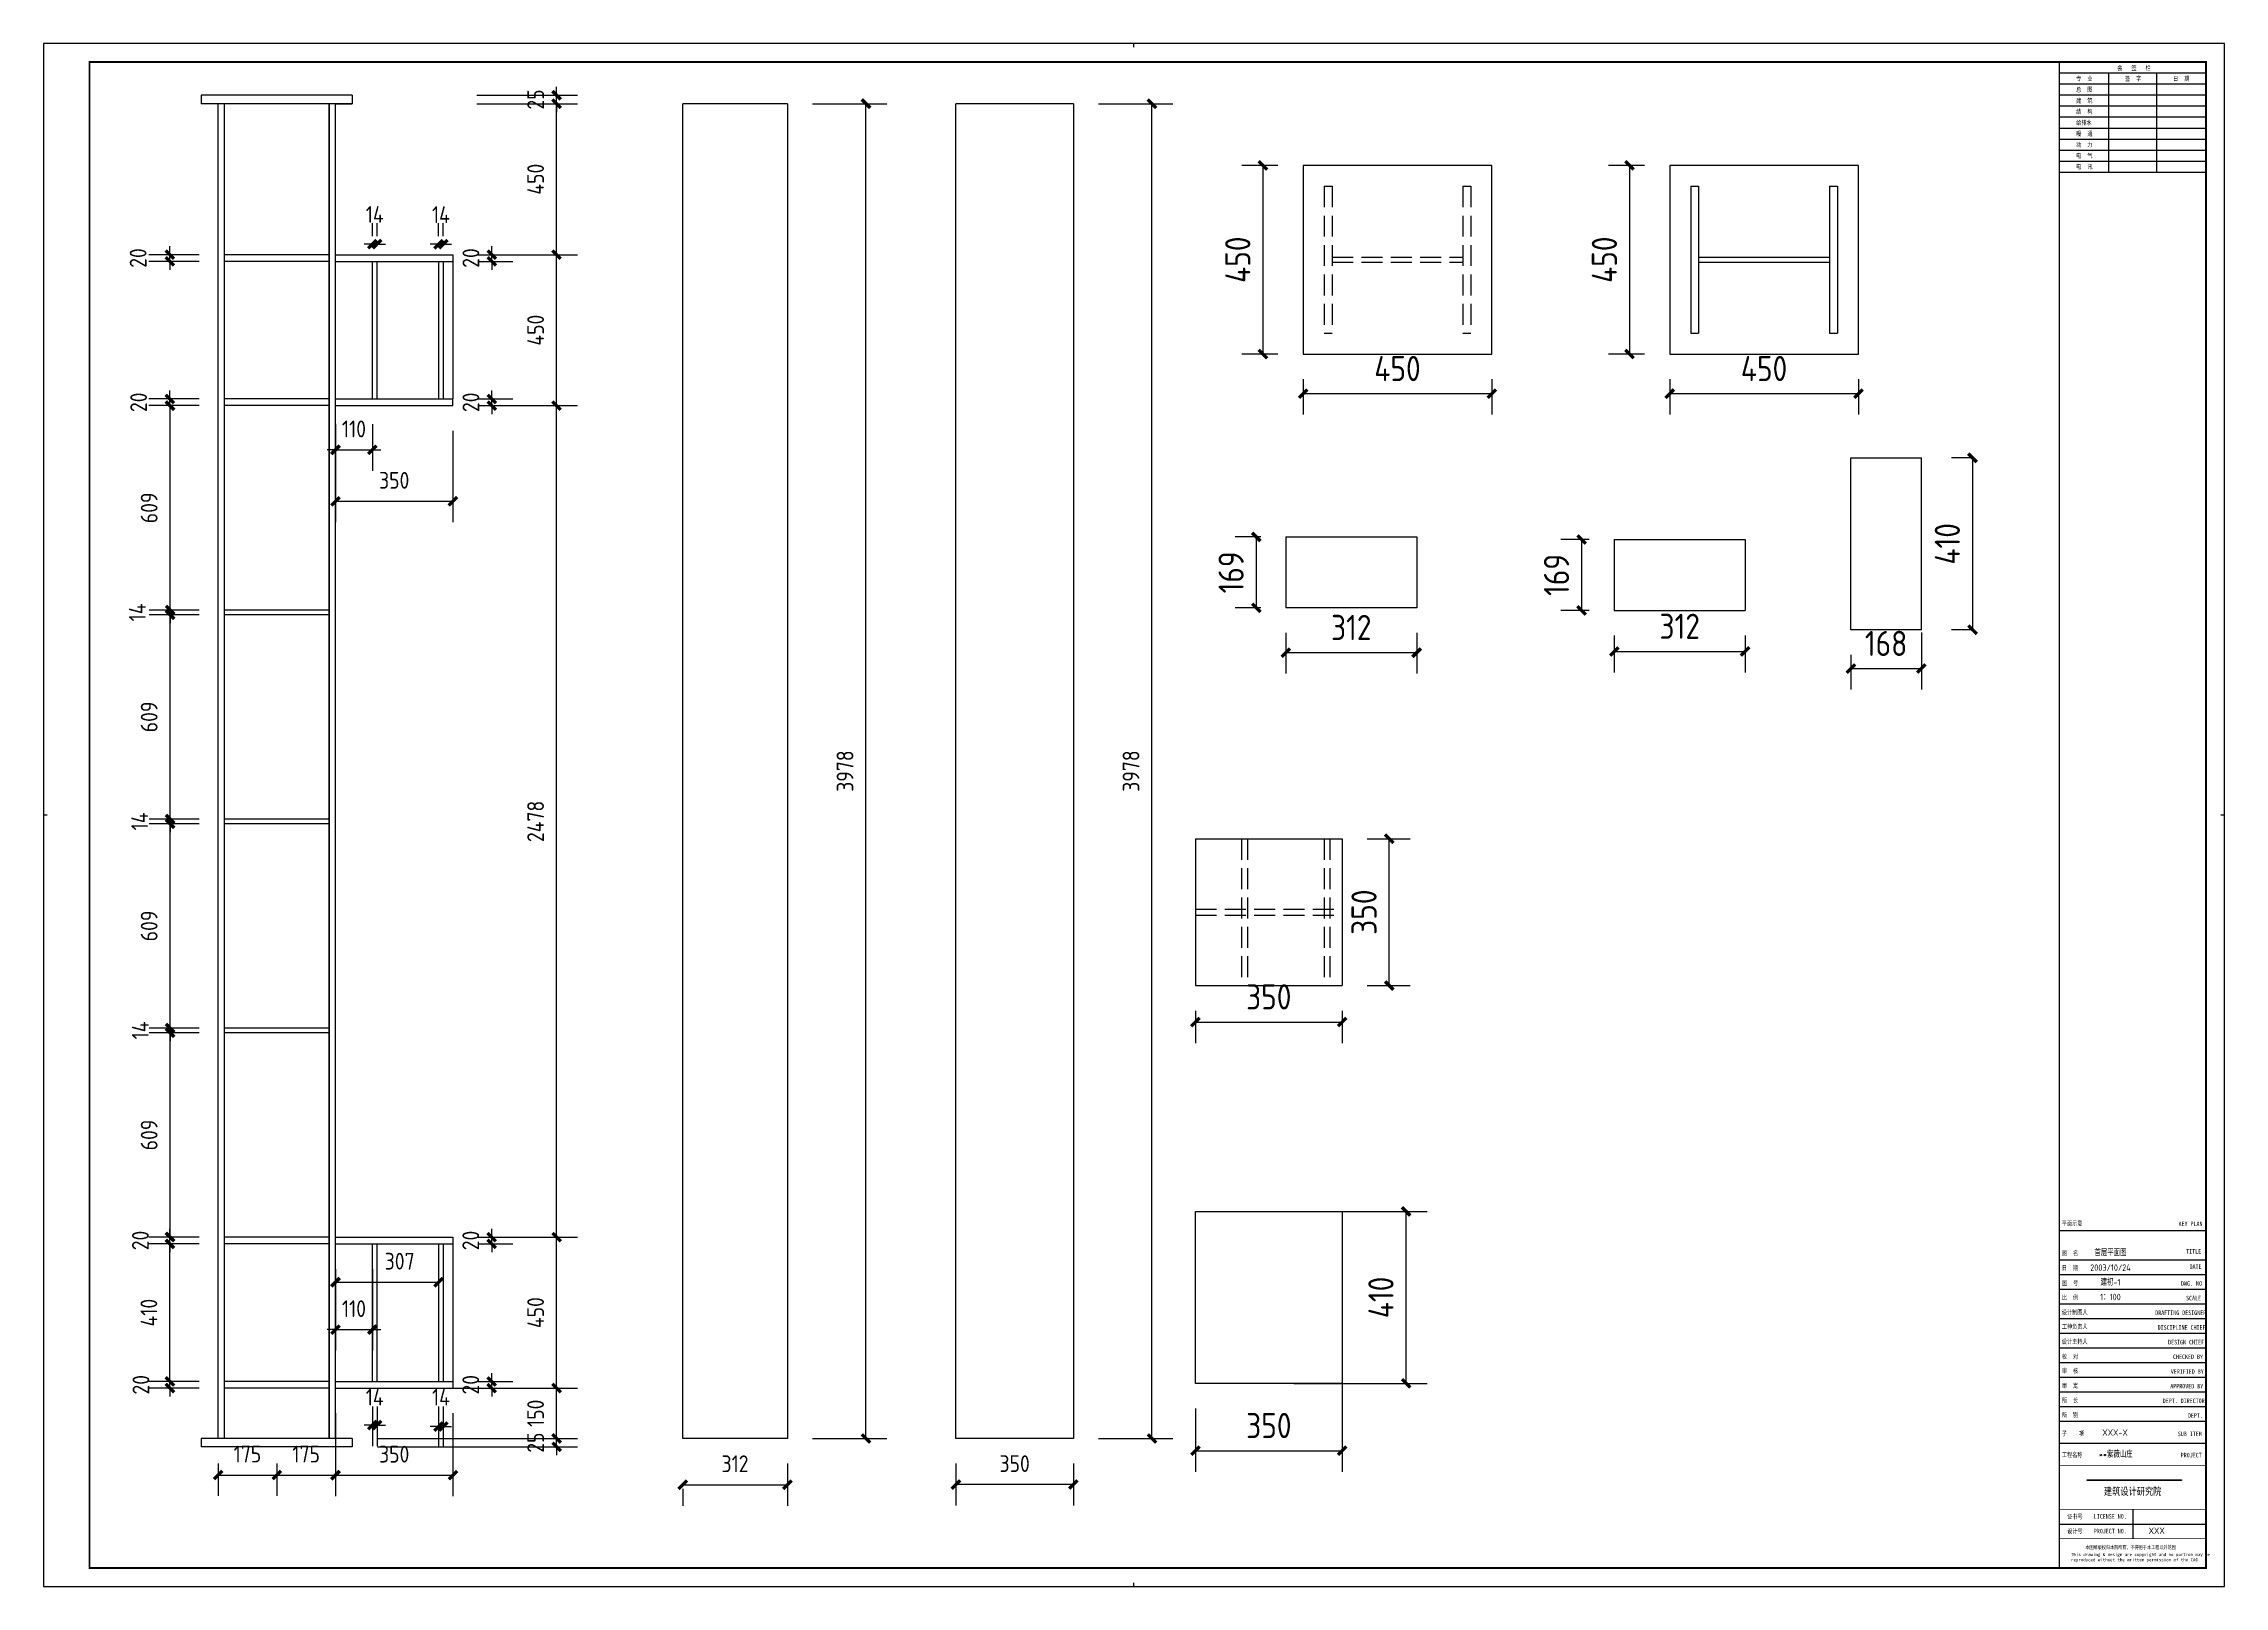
# Model space of a CAD drawing. Extents: x -9001 to 151288, y 75886 to 362543.
# Drawn here: x -8676 to 17327, y 179000 to 197393 of the extents above; entities that cross this region are included whole.
import ezdxf
from ezdxf.enums import TextEntityAlignment as Align

# ---------------------------------------------------------------- set-up
doc = ezdxf.new("R2010")
doc.units = 0
doc.header["$LTSCALE"] = 1000
doc.header["$MEASUREMENT"] = 0
doc.linetypes.add('DASH', pattern=[0.35, 0.25, -0.1])
doc.layers.add('PUB_TITLE', color=4, linetype='Continuous')
doc.styles.get("Standard").update_dxf_attribs({"font": 'gbenor.shx', "bigfont": 'gbcbig.shx'})
doc.styles.add('图框', font='')
doc.styles.get('图框').set_extended_font_data('SimSun')
doc.dimstyles.get("Standard").update_dxf_attribs({"dimscale": 100, "dimtxt": 1, "dimasz": 1, "dimexe": 2.5, "dimexo": 3, "dimgap": 1.5, "dimtad": 1, "dimdec": 0, "dimzin": 0, "dimdsep": 46, "dimtxsty": 'Standard', "dimblk": 'ARCHTICK', "dimcen": 0.09, "dimadec": 0, "dimazin": 0, "dimtfac": 1, "dimtdec": 0, "dimtix": 1, "dimtmove": 2, "dimatfit": 3, "dimfxl": 1, "dimtolj": 1, "dimtzin": 0, "dimarcsym": 0})

msp = doc.modelspace()

# ---------------------------------------------------------------- blocks, each defined once
blk = doc.blocks.new('$titleblk$00000167')
blk.add_hatch(color=256).paths.add_polyline_path([(-74.9, 58.1), (-74.9, 57.7), (-23.4, 57.7), (-23.4, 58.1)])
for p, q in [((-594.5, 839), (-594.5, 841)), ((-90, 825), (-10, 825)), ((-63, 771), (-63, 825)), ((-37, 825), (-37, 771)), ((-90, 819), (-10, 819)), ((-90, 813), (-10, 813)), ((-90, 807), (-10, 807)), ((-90, 801), (-10, 801)), ((-90, 795), (-10, 795)), ((-90, 789), (-10, 789)), ((-90, 783), (-10, 783)), ((-90, 777), (-10, 777)), ((-90, 771), (-10, 771)), ((-1187, 420.5), (-1189, 420.5)), ((0, 420.5), (-2, 420.5)), ((-90, 194), (-10, 194)), ((-90, 194), (-10, 194)), ((-90, 178), (-10, 178)), ((-90, 170), (-10, 170)), ((-90, 162), (-10, 162)), ((-90, 154), (-10, 154)), ((-90, 146), (-10, 146)), ((-90, 138), (-10, 138)), ((-90, 130), (-10, 130)), ((-90, 122), (-10, 122)), ((-90, 114), (-10, 114)), ((-90, 106), (-10, 106)), ((-90, 98), (-10, 98)), ((-90, 90), (-10, 90)), ((-90, 78), (-10, 78)), ((-50, 42), (-50, 26)), ((-90, 34), (-10, 34)), ((-594.5, 0), (-594.5, 2))]:
    blk.add_line(p, q)
for points in [[(-1189, 0), (0, 0), (0, 841), (-1189, 841)], [(-74.9, 58.1), (-23.4, 58.1), (-23.4, 57.7), (-74.9, 57.7)]]:
    blk.add_lwpolyline(points, close=True)
at = {"const_width": 1}
blk.add_lwpolyline([(-1164, 10), (-10, 10), (-10, 831), (-1164, 831)], close=True, dxfattribs=at)
for points, const_width in [([(-90, 831), (-90, 10)], 0.8), ([(-90, 831), (-90, 767)], 0.8), ([(-10, 767), (-10, 831), (-90, 831)], 0.8), ([(-90, 10), (-10, 10), (-10, 200)], 0.8), ([(-90, 66), (-10, 66)], 0.4), ([(-90, 42), (-10, 42)], 0.4), ([(-90, 26), (-10, 26)], 0.4)]:
    blk.add_lwpolyline(points, dxfattribs=dict(const_width=const_width))
at = {"style": '图框', "width": 0.8}
for s, height, p in [('专  业', 2.5, (-80.8, 820.7)), ('会   签   栏', 2.5, (-58.4, 826.5)), ('签  字', 2.5, (-54.2, 820.7)), ('日  期', 2.5, (-28, 820.7)), ('总  图', 2.5, (-80.8, 814.7)), ('建  筑', 2.5, (-80.8, 808.7)), ('结  构', 2.5, (-80.8, 802.7)), ('给排水', 2.5, (-80.8, 796.7)), ('动  力', 2.5, (-80.8, 784.7)), ('暖  通', 2.5, (-80.8, 790.7)), ('电  气', 2.5, (-80.8, 778.7)), ('电  讯', 2.5, (-80.8, 772.7)), ('平面示意', 2.5, (-88.6, 196.7)), ('KEY PLAN', 2.5, (-25, 196.4)), ('图  名', 2.5, (-88.6, 180.4)), ('TITLE', 2.5, (-20.8, 181.4)), ('图  号', 2.5, (-88.6, 164.1)), ('日  期', 2.5, (-88.6, 172.4)), ('DWG. NO', 2.5, (-23.6, 163.9)), ('DATE', 2.5, (-19, 173.1)), ('比  例', 2.5, (-88.6, 156.3)), ('SCALE', 2.5, (-20.9, 155.9)), ('设计制图人', 2.5, (-88.6, 148.2)), ('工种负责人', 2.5, (-88.6, 140.4)), ('DRAFTING DESIGNER', 2.5, (-37.7, 147.9)), ('设计主持人', 2.5, (-88.6, 132.2)), ('DISCIPLINE CHIEF', 2.5, (-36.4, 139.9)), ('DESIGN CHIEF', 2.5, (-30.7, 131.9)), ('校  对', 2.5, (-88.6, 124.1)), ('审  核', 2.5, (-88.6, 116.3)), ('CHECKED BY', 2.5, (-28, 123.9)), ('审  定', 2.5, (-88.6, 108.2)), ('APPROVED BY', 2.5, (-29.5, 107.9)), ('VERIFIED BY', 2.5, (-29.2, 115.9)), ('所  长', 2.5, (-88.6, 100.2)), ('所  别', 2.5, (-88.6, 92.3)), ('DEPT. DIRECTOR', 2.5, (-33.6, 99.9)), ('子    项', 2.5, (-88.6, 82.1)), ('SUB ITEM', 2.5, (-25.4, 81.9)), ('DEPT.', 2.5, (-19.9, 91.9)), ('工程名称', 2.5, (-88.6, 70.5)), ('PROJECT', 2.5, (-23.8, 70.3)), ('建筑设计研究院', 4, (-65.7, 49.8)), ('证书号', 2.5, (-85.7, 36.8)), ('LICENSE NO.', 2.5, (-71.2, 36.9)), ('设计号', 2.5, (-85.7, 28.9)), ('PROJECT NO.', 2.5, (-71.2, 28.9)), ('本图纸版权归本院所有，不得用于本工程以外范围', 2, (-75.8, 20.3))]:
    blk.add_text(s, height=height, dxfattribs=at).set_placement(p)
at = {"insert": (-83.6, 18.2), "char_height": 1.7, "width": 72.25, "attachment_point": 1, "style": '图框'}
blk.add_mtext('This drawing & design are copyright and no portion may be reproduced without the written permission of the CAG', dxfattribs=at)
at = {"flags": 4}
for tag, p in [('(扩展图名)', (-62.1, 184.1)), ('图名', (-62.1, 180.1)), ('图号', (-62.1, 164)), ('日期', (-62.1, 172)), ('比例', (-62.1, 156)), ('子项', (-59.6, 82.1)), ('工程名称', (-59.2, 70.2)), ('设计号', (-36.9, 28.6))]:
    blk.add_attdef(tag, text='', height=3.5, dxfattribs=at).set_placement(p, align=Align.CENTER)
for tag, p in [('设计人', (-64.8, 148.1)), ('负责人', (-64.7, 140.3)), ('主持人', (-64.7, 132.3)), ('校对人', (-64.3, 124.4)), ('审核人', (-64, 116.2)), ('审定人', (-64.2, 108)), ('所长', (-64.2, 99.8))]:
    blk.add_attdef(tag, p, '', height=3.5)
blk = doc.blocks.new('_ArchTick')
at = {"color": 0, "linetype": 'ByBlock', "const_width": 0.4}
blk.add_lwpolyline([(-0.5, -0.5), (0.5, 0.5)], dxfattribs=at)
blk = doc.blocks.new('*D762')
at = {"color": 0, "lineweight": -2}
for p, q in [((-6596, 180464), (-6596, 180078)), ((-5896, 180464), (-5896, 180078)), ((-6596, 180328), (-5896, 180328))]:
    blk.add_line(p, q, dxfattribs=at)
at = {"layer": 'Defpoints', "color": 0}
for p in [(-6596, 180764), (-5896, 180764), (-5896, 180328)]:
    blk.add_point(p, dxfattribs=at)
at = {"color": 0, "lineweight": -2, "xscale": 100, "yscale": 100, "zscale": 100, "rotation": 180}
blk.add_blockref('_ArchTick', (-6596, 180328), dxfattribs=at)
at = {"color": 0, "lineweight": -2, "xscale": 100, "yscale": 100, "zscale": 100}
blk.add_blockref('_ArchTick', (-5896, 180328), dxfattribs=at)
at = {"color": 0, "insert": (-6246, 180578), "char_height": 200, "attachment_point": 5}
blk.add_mtext('\\A1;175', dxfattribs=at)
blk = doc.blocks.new('*D763')
at = {"color": 0, "lineweight": -2}
for p, q in [((-5896, 180464), (-5896, 180078)), ((-5196, 180464), (-5196, 180078)), ((-5896, 180328), (-5196, 180328))]:
    blk.add_line(p, q, dxfattribs=at)
at = {"layer": 'Defpoints', "color": 0}
for p in [(-5896, 180764), (-5196, 180764), (-5196, 180328)]:
    blk.add_point(p, dxfattribs=at)
at = {"color": 0, "lineweight": -2, "xscale": 100, "yscale": 100, "zscale": 100, "rotation": 180}
blk.add_blockref('_ArchTick', (-5896, 180328), dxfattribs=at)
at = {"color": 0, "lineweight": -2, "xscale": 100, "yscale": 100, "zscale": 100}
blk.add_blockref('_ArchTick', (-5196, 180328), dxfattribs=at)
at = {"color": 0, "insert": (-5546, 180578), "char_height": 200, "attachment_point": 5}
blk.add_mtext('\\A1;175', dxfattribs=at)
blk = doc.blocks.new('*D772')
at = {"color": 0, "lineweight": -2}
for p, q in [((-4696, 181364), (-2310, 181364)), ((-2560, 180764), (-2560, 181364)), ((-4696, 180764), (-2310, 180764))]:
    blk.add_line(p, q, dxfattribs=at)
at = {"layer": 'Defpoints', "color": 0}
for p in [(-4996, 181364), (-2560, 181364), (-4996, 180764)]:
    blk.add_point(p, dxfattribs=at)
at = {"color": 0, "lineweight": -2, "xscale": 100, "yscale": 100, "zscale": 100}
for p, rotation in [((-2560, 181364), 90), ((-2560, 180764), 270)]:
    blk.add_blockref('_ArchTick', p, dxfattribs=dict(at, rotation=rotation))
at = {"color": 0, "insert": (-2810, 181064), "char_height": 200, "attachment_point": 5, "rotation": 90}
blk.add_mtext('\\A1;150', dxfattribs=at)
blk = doc.blocks.new('*D773')
at = {"color": 0, "lineweight": -2}
for p, q in [((-3496, 183164), (-2310, 183164)), ((-2560, 181364), (-2560, 183164)), ((-3496, 181364), (-2310, 181364))]:
    blk.add_line(p, q, dxfattribs=at)
at = {"layer": 'Defpoints', "color": 0}
for p in [(-3796, 183164), (-2560, 183164), (-3796, 181364)]:
    blk.add_point(p, dxfattribs=at)
at = {"color": 0, "lineweight": -2, "xscale": 100, "yscale": 100, "zscale": 100}
for p, rotation in [((-2560, 183164), 90), ((-2560, 181364), 270)]:
    blk.add_blockref('_ArchTick', p, dxfattribs=dict(at, rotation=rotation))
at = {"color": 0, "insert": (-2810, 182264), "char_height": 200, "attachment_point": 5, "rotation": 90}
blk.add_mtext('\\A1;450', dxfattribs=at)
blk = doc.blocks.new('*D774')
at = {"color": 0, "lineweight": -2}
for p, q in [((-3496, 193077), (-2310, 193077)), ((-2560, 183164), (-2560, 193077)), ((-3496, 183164), (-2310, 183164))]:
    blk.add_line(p, q, dxfattribs=at)
at = {"layer": 'Defpoints', "color": 0}
for p in [(-3796, 193077), (-2560, 193077), (-3796, 183164)]:
    blk.add_point(p, dxfattribs=at)
at = {"color": 0, "lineweight": -2, "xscale": 100, "yscale": 100, "zscale": 100}
for p, rotation in [((-2560, 193077), 90), ((-2560, 183164), 270)]:
    blk.add_blockref('_ArchTick', p, dxfattribs=dict(at, rotation=rotation))
at = {"color": 0, "insert": (-2810, 188120.5), "char_height": 200, "attachment_point": 5, "rotation": 90}
blk.add_mtext('\\A1;2478', dxfattribs=at)
blk = doc.blocks.new('*D775')
at = {"color": 0, "lineweight": -2}
for p, q in [((-3496, 194877), (-2310, 194877)), ((-2560, 193077), (-2560, 194877)), ((-3496, 193077), (-2310, 193077))]:
    blk.add_line(p, q, dxfattribs=at)
at = {"layer": 'Defpoints', "color": 0}
for p in [(-3796, 194877), (-2560, 194877), (-3796, 193077)]:
    blk.add_point(p, dxfattribs=at)
at = {"color": 0, "lineweight": -2, "xscale": 100, "yscale": 100, "zscale": 100}
for p, rotation in [((-2560, 194877), 90), ((-2560, 193077), 270)]:
    blk.add_blockref('_ArchTick', p, dxfattribs=dict(at, rotation=rotation))
at = {"color": 0, "insert": (-2810, 193977), "char_height": 200, "attachment_point": 5, "rotation": 90}
blk.add_mtext('\\A1;450', dxfattribs=at)
blk = doc.blocks.new('*D776')
at = {"color": 0, "lineweight": -2}
for p, q in [((-3511, 196677), (-2310, 196677)), ((-2560, 194877), (-2560, 196677)), ((-3496, 194877), (-2310, 194877))]:
    blk.add_line(p, q, dxfattribs=at)
at = {"layer": 'Defpoints', "color": 0}
for p in [(-3811, 196677), (-2560, 196677), (-3796, 194877)]:
    blk.add_point(p, dxfattribs=at)
at = {"color": 0, "lineweight": -2, "xscale": 100, "yscale": 100, "zscale": 100}
for p, rotation in [((-2560, 196677), 90), ((-2560, 194877), 270)]:
    blk.add_blockref('_ArchTick', p, dxfattribs=dict(at, rotation=rotation))
at = {"color": 0, "insert": (-2810, 195777), "char_height": 200, "attachment_point": 5, "rotation": 90}
blk.add_mtext('\\A1;450', dxfattribs=at)
blk = doc.blocks.new('*D777')
at = {"color": 0, "lineweight": -2}
for p, q in [((-5196, 182784), (-5196, 181811.5)), ((-4756, 182784), (-4756, 181811.5)), ((-5196, 182061.5), (-5296, 182061.5)), ((-5196, 182061.5), (-4756, 182061.5)), ((-4756, 182061.5), (-4656, 182061.5))]:
    blk.add_line(p, q, dxfattribs=at)
at = {"layer": 'Defpoints', "color": 0}
for p in [(-5196, 183084), (-4756, 183084), (-4756, 182061.5)]:
    blk.add_point(p, dxfattribs=at)
at = {"color": 0, "lineweight": -2, "xscale": 100, "yscale": 100, "zscale": 100}
blk.add_blockref('_ArchTick', (-5196, 182061.5), dxfattribs=at)
at = {"color": 0, "lineweight": -2, "xscale": 100, "yscale": 100, "zscale": 100, "rotation": 180}
blk.add_blockref('_ArchTick', (-4756, 182061.5), dxfattribs=at)
at = {"color": 0, "insert": (-4976, 182311.5), "char_height": 200, "attachment_point": 5}
blk.add_mtext('\\A1;110', dxfattribs=at)
blk = doc.blocks.new('*D764')
at = {"color": 0, "lineweight": -2}
for p, q in [((-3333.5, 181444), (-3333.5, 181544)), ((-3496, 181444), (-3083.5, 181444)), ((-3496, 181364), (-3083.5, 181364)), ((-3333.5, 181364), (-3333.5, 181444)), ((-3333.5, 181364), (-3333.5, 181264))]:
    blk.add_line(p, q, dxfattribs=at)
at = {"layer": 'Defpoints', "color": 0}
for p in [(-3796, 181444), (-3796, 181364), (-3333.5, 181444)]:
    blk.add_point(p, dxfattribs=at)
at = {"color": 0, "lineweight": -2, "xscale": 100, "yscale": 100, "zscale": 100}
for p, rotation in [((-3333.5, 181444), 270), ((-3333.5, 181364), 90)]:
    blk.add_blockref('_ArchTick', p, dxfattribs=dict(at, rotation=rotation))
at = {"color": 0, "insert": (-3583.5, 181404), "char_height": 200, "attachment_point": 5, "rotation": 90}
blk.add_mtext('\\A1;20', dxfattribs=at)
blk = doc.blocks.new('*D765')
at = {"color": 0, "lineweight": -2}
for p, q in [((-3496, 183164), (-3083.5, 183164)), ((-3496, 183084), (-3083.5, 183084)), ((-3333.5, 183164), (-3333.5, 183264)), ((-3333.5, 183084), (-3333.5, 183164)), ((-3333.5, 183084), (-3333.5, 182984))]:
    blk.add_line(p, q, dxfattribs=at)
at = {"layer": 'Defpoints', "color": 0}
for p in [(-3796, 183164), (-3796, 183084), (-3333.5, 183164)]:
    blk.add_point(p, dxfattribs=at)
at = {"color": 0, "lineweight": -2, "xscale": 100, "yscale": 100, "zscale": 100}
for p, rotation in [((-3333.5, 183164), 270), ((-3333.5, 183084), 90)]:
    blk.add_blockref('_ArchTick', p, dxfattribs=dict(at, rotation=rotation))
at = {"color": 0, "insert": (-3583.5, 183124), "char_height": 200, "attachment_point": 5, "rotation": 90}
blk.add_mtext('\\A1;20', dxfattribs=at)
blk = doc.blocks.new('*D766')
at = {"color": 0, "lineweight": -2}
for p, q in [((-5196, 181064), (-5196, 180076.5)), ((-3796, 181064), (-3796, 180076.5)), ((-5196, 180326.5), (-3796, 180326.5))]:
    blk.add_line(p, q, dxfattribs=at)
at = {"layer": 'Defpoints', "color": 0}
for p in [(-5196, 181364), (-3796, 181364), (-3796, 180326.5)]:
    blk.add_point(p, dxfattribs=at)
at = {"color": 0, "lineweight": -2, "xscale": 100, "yscale": 100, "zscale": 100, "rotation": 180}
blk.add_blockref('_ArchTick', (-5196, 180326.5), dxfattribs=at)
at = {"color": 0, "lineweight": -2, "xscale": 100, "yscale": 100, "zscale": 100}
blk.add_blockref('_ArchTick', (-3796, 180326.5), dxfattribs=at)
at = {"color": 0, "insert": (-4496, 180576.5), "char_height": 200, "attachment_point": 5}
blk.add_mtext('\\A1;350', dxfattribs=at)
blk = doc.blocks.new('*D767')
at = {"color": 0, "lineweight": -2}
for p, q in [((-5196, 192857), (-5196, 192300)), ((-4756, 192857), (-4756, 192300)), ((-5196, 192550), (-5296, 192550)), ((-5196, 192550), (-4756, 192550)), ((-4756, 192550), (-4656, 192550))]:
    blk.add_line(p, q, dxfattribs=at)
at = {"layer": 'Defpoints', "color": 0}
for p in [(-5196, 193157), (-4756, 193157), (-4756, 192550)]:
    blk.add_point(p, dxfattribs=at)
at = {"color": 0, "lineweight": -2, "xscale": 100, "yscale": 100, "zscale": 100}
blk.add_blockref('_ArchTick', (-5196, 192550), dxfattribs=at)
at = {"color": 0, "lineweight": -2, "xscale": 100, "yscale": 100, "zscale": 100, "rotation": 180}
blk.add_blockref('_ArchTick', (-4756, 192550), dxfattribs=at)
at = {"color": 0, "insert": (-4976, 192800), "char_height": 200, "attachment_point": 5}
blk.add_mtext('\\A1;110', dxfattribs=at)
blk = doc.blocks.new('*D768')
at = {"color": 0, "lineweight": -2}
for p, q in [((-5196, 192777), (-5196, 191687)), ((-3796, 192777), (-3796, 191687)), ((-5196, 191937), (-3796, 191937))]:
    blk.add_line(p, q, dxfattribs=at)
at = {"layer": 'Defpoints', "color": 0}
for p in [(-5196, 193077), (-3796, 193077), (-3796, 191937)]:
    blk.add_point(p, dxfattribs=at)
at = {"color": 0, "lineweight": -2, "xscale": 100, "yscale": 100, "zscale": 100, "rotation": 180}
blk.add_blockref('_ArchTick', (-5196, 191937), dxfattribs=at)
at = {"color": 0, "lineweight": -2, "xscale": 100, "yscale": 100, "zscale": 100}
blk.add_blockref('_ArchTick', (-3796, 191937), dxfattribs=at)
at = {"color": 0, "insert": (-4496, 192187), "char_height": 200, "attachment_point": 5}
blk.add_mtext('\\A1;350', dxfattribs=at)
blk = doc.blocks.new('*D769')
at = {"color": 0, "lineweight": -2}
for p, q in [((-3331.5, 193157), (-3331.5, 193257)), ((-3496, 193157), (-3081.5, 193157)), ((-3496, 193077), (-3081.5, 193077)), ((-3331.5, 193077), (-3331.5, 193157)), ((-3331.5, 193077), (-3331.5, 192977))]:
    blk.add_line(p, q, dxfattribs=at)
at = {"layer": 'Defpoints', "color": 0}
for p in [(-3796, 193157), (-3796, 193077), (-3331.5, 193157)]:
    blk.add_point(p, dxfattribs=at)
at = {"color": 0, "lineweight": -2, "xscale": 100, "yscale": 100, "zscale": 100}
for p, rotation in [((-3331.5, 193157), 270), ((-3331.5, 193077), 90)]:
    blk.add_blockref('_ArchTick', p, dxfattribs=dict(at, rotation=rotation))
at = {"color": 0, "insert": (-3581.5, 193117), "char_height": 200, "attachment_point": 5, "rotation": 90}
blk.add_mtext('\\A1;20', dxfattribs=at)
blk = doc.blocks.new('*D760')
at = {"color": 0, "lineweight": -2}
for p, q in [((-3496, 194877), (-3081.5, 194877)), ((-3496, 194797), (-3081.5, 194797)), ((-3331.5, 194877), (-3331.5, 194977)), ((-3331.5, 194797), (-3331.5, 194877)), ((-3331.5, 194797), (-3331.5, 194697))]:
    blk.add_line(p, q, dxfattribs=at)
at = {"layer": 'Defpoints', "color": 0}
for p in [(-3796, 194877), (-3796, 194797), (-3331.5, 194877)]:
    blk.add_point(p, dxfattribs=at)
at = {"color": 0, "lineweight": -2, "xscale": 100, "yscale": 100, "zscale": 100}
for p, rotation in [((-3331.5, 194877), 270), ((-3331.5, 194797), 90)]:
    blk.add_blockref('_ArchTick', p, dxfattribs=dict(at, rotation=rotation))
at = {"color": 0, "insert": (-3581.5, 194837), "char_height": 200, "attachment_point": 5, "rotation": 90}
blk.add_mtext('\\A1;20', dxfattribs=at)
blk = doc.blocks.new('*D770')
at = {"color": 0, "lineweight": -2}
for p, q in [((-4756, 181144), (-4756, 180673.5)), ((-4700, 181144), (-4700, 180673.5)), ((-4756, 180923.5), (-4856, 180923.5)), ((-4756, 180923.5), (-4700, 180923.5)), ((-4700, 180923.5), (-4600, 180923.5))]:
    blk.add_line(p, q, dxfattribs=at)
at = {"layer": 'Defpoints', "color": 0}
for p in [(-4756, 181444), (-4700, 181444), (-4700, 180923.5)]:
    blk.add_point(p, dxfattribs=at)
at = {"color": 0, "lineweight": -2, "xscale": 100, "yscale": 100, "zscale": 100}
blk.add_blockref('_ArchTick', (-4756, 180923.5), dxfattribs=at)
at = {"color": 0, "lineweight": -2, "xscale": 100, "yscale": 100, "zscale": 100, "rotation": 180}
blk.add_blockref('_ArchTick', (-4700, 180923.5), dxfattribs=at)
at = {"color": 0, "insert": (-4728, 181256), "char_height": 200, "attachment_point": 5}
blk.add_mtext('\\A1;14', dxfattribs=at)
blk = doc.blocks.new('*D771')
at = {"color": 0, "lineweight": -2}
for p, q in [((-3967, 181144), (-3967, 180656)), ((-3911, 181144), (-3911, 180656)), ((-3967, 180906), (-4067, 180906)), ((-3967, 180906), (-3911, 180906)), ((-3911, 180906), (-3811, 180906))]:
    blk.add_line(p, q, dxfattribs=at)
at = {"layer": 'Defpoints', "color": 0}
for p in [(-3967, 181444), (-3911, 181444), (-3911, 180906)]:
    blk.add_point(p, dxfattribs=at)
at = {"color": 0, "lineweight": -2, "xscale": 100, "yscale": 100, "zscale": 100}
blk.add_blockref('_ArchTick', (-3967, 180906), dxfattribs=at)
at = {"color": 0, "lineweight": -2, "xscale": 100, "yscale": 100, "zscale": 100, "rotation": 180}
blk.add_blockref('_ArchTick', (-3911, 180906), dxfattribs=at)
at = {"color": 0, "insert": (-3939, 181256), "char_height": 200, "attachment_point": 5}
blk.add_mtext('\\A1;14', dxfattribs=at)
blk = doc.blocks.new('*D786')
at = {"color": 0, "lineweight": -2}
for p, q in [((-4756, 195097), (-4756, 195252.5)), ((-4700, 195097), (-4700, 195252.5)), ((-4756, 195002.5), (-4856, 195002.5)), ((-4756, 195002.5), (-4700, 195002.5)), ((-4700, 195002.5), (-4600, 195002.5))]:
    blk.add_line(p, q, dxfattribs=at)
at = {"layer": 'Defpoints', "color": 0}
for p in [(-4756, 194797), (-4700, 195002.5), (-4700, 194797)]:
    blk.add_point(p, dxfattribs=at)
at = {"color": 0, "lineweight": -2, "xscale": 100, "yscale": 100, "zscale": 100}
blk.add_blockref('_ArchTick', (-4756, 195002.5), dxfattribs=at)
at = {"color": 0, "lineweight": -2, "xscale": 100, "yscale": 100, "zscale": 100, "rotation": 180}
blk.add_blockref('_ArchTick', (-4700, 195002.5), dxfattribs=at)
at = {"color": 0, "insert": (-4728, 195356), "char_height": 200, "attachment_point": 5}
blk.add_mtext('\\A1;14', dxfattribs=at)
blk = doc.blocks.new('*D787')
at = {"color": 0, "lineweight": -2}
for p, q in [((-3967, 195097), (-3967, 195252)), ((-3911, 195097), (-3911, 195252)), ((-3967, 195002), (-4067, 195002)), ((-3967, 195002), (-3911, 195002)), ((-3911, 195002), (-3811, 195002))]:
    blk.add_line(p, q, dxfattribs=at)
at = {"layer": 'Defpoints', "color": 0}
for p in [(-3967, 194797), (-3911, 195002), (-3911, 194797)]:
    blk.add_point(p, dxfattribs=at)
at = {"color": 0, "lineweight": -2, "xscale": 100, "yscale": 100, "zscale": 100}
blk.add_blockref('_ArchTick', (-3967, 195002), dxfattribs=at)
at = {"color": 0, "lineweight": -2, "xscale": 100, "yscale": 100, "zscale": 100, "rotation": 180}
blk.add_blockref('_ArchTick', (-3911, 195002), dxfattribs=at)
at = {"color": 0, "insert": (-3939, 195354), "char_height": 200, "attachment_point": 5}
blk.add_mtext('\\A1;14', dxfattribs=at)
blk = doc.blocks.new('*D788')
at = {"color": 0, "lineweight": -2}
for p, q in [((-7171, 181444), (-7171, 181544)), ((-6820, 181444), (-7421, 181444)), ((-6820, 181364), (-7421, 181364)), ((-7171, 181364), (-7171, 181444)), ((-7171, 181364), (-7171, 181264))]:
    blk.add_line(p, q, dxfattribs=at)
at = {"layer": 'Defpoints', "color": 0}
for p in [(-7171, 181444), (-6520, 181444), (-6520, 181364)]:
    blk.add_point(p, dxfattribs=at)
at = {"color": 0, "lineweight": -2, "xscale": 100, "yscale": 100, "zscale": 100}
for p, rotation in [((-7171, 181444), 270), ((-7171, 181364), 90)]:
    blk.add_blockref('_ArchTick', p, dxfattribs=dict(at, rotation=rotation))
at = {"color": 0, "insert": (-7516, 181404), "char_height": 200, "attachment_point": 5, "rotation": 90}
blk.add_mtext('\\A1;20', dxfattribs=at)
blk = doc.blocks.new('*D789')
at = {"color": 0, "lineweight": -2}
for p, q in [((-6820, 183164), (-7421, 183164)), ((-6820, 183084), (-7421, 183084)), ((-7171, 183164), (-7171, 183264)), ((-7171, 183084), (-7171, 183164)), ((-7171, 183084), (-7171, 182984))]:
    blk.add_line(p, q, dxfattribs=at)
at = {"layer": 'Defpoints', "color": 0}
for p in [(-7171, 183164), (-6520, 183164), (-6520, 183084)]:
    blk.add_point(p, dxfattribs=at)
at = {"color": 0, "lineweight": -2, "xscale": 100, "yscale": 100, "zscale": 100}
for p, rotation in [((-7171, 183164), 270), ((-7171, 183084), 90)]:
    blk.add_blockref('_ArchTick', p, dxfattribs=dict(at, rotation=rotation))
at = {"color": 0, "insert": (-7522.5, 183124), "char_height": 200, "attachment_point": 5, "rotation": 90}
blk.add_mtext('\\A1;20', dxfattribs=at)
blk = doc.blocks.new('*D790')
at = {"color": 0, "lineweight": -2}
for p, q in [((-7171, 193157), (-7171, 193257)), ((-6820, 193157), (-7421, 193157)), ((-6820, 193077), (-7421, 193077)), ((-7171, 193077), (-7171, 193157)), ((-7171, 193077), (-7171, 192977))]:
    blk.add_line(p, q, dxfattribs=at)
at = {"layer": 'Defpoints', "color": 0}
for p in [(-7171, 193157), (-6520, 193157), (-6520, 193077)]:
    blk.add_point(p, dxfattribs=at)
at = {"color": 0, "lineweight": -2, "xscale": 100, "yscale": 100, "zscale": 100}
for p, rotation in [((-7171, 193157), 270), ((-7171, 193077), 90)]:
    blk.add_blockref('_ArchTick', p, dxfattribs=dict(at, rotation=rotation))
at = {"color": 0, "insert": (-7543.5, 193117), "char_height": 200, "attachment_point": 5, "rotation": 90}
blk.add_mtext('\\A1;20', dxfattribs=at)
blk = doc.blocks.new('*D791')
at = {"color": 0, "lineweight": -2}
for p, q in [((-6820, 194877), (-7421, 194877)), ((-6820, 194797), (-7421, 194797)), ((-7171, 194877), (-7171, 194977)), ((-7171, 194797), (-7171, 194877)), ((-7171, 194797), (-7171, 194697))]:
    blk.add_line(p, q, dxfattribs=at)
at = {"layer": 'Defpoints', "color": 0}
for p in [(-7171, 194877), (-6520, 194877), (-6520, 194797)]:
    blk.add_point(p, dxfattribs=at)
at = {"color": 0, "lineweight": -2, "xscale": 100, "yscale": 100, "zscale": 100}
for p, rotation in [((-7171, 194877), 270), ((-7171, 194797), 90)]:
    blk.add_blockref('_ArchTick', p, dxfattribs=dict(at, rotation=rotation))
at = {"color": 0, "insert": (-7549.5, 194837), "char_height": 200, "attachment_point": 5, "rotation": 90}
blk.add_mtext('\\A1;20', dxfattribs=at)
blk = doc.blocks.new('*D792')
at = {"color": 0, "lineweight": -2}
for p, q in [((-5196, 182784), (-5196, 182377)), ((-5196, 182627), (-3967, 182627)), ((-3967, 182784), (-3967, 182377))]:
    blk.add_line(p, q, dxfattribs=at)
at = {"layer": 'Defpoints', "color": 0}
for p in [(-5196, 183084), (-3967, 183084), (-3967, 182627)]:
    blk.add_point(p, dxfattribs=at)
at = {"color": 0, "lineweight": -2, "xscale": 100, "yscale": 100, "zscale": 100, "rotation": 180}
blk.add_blockref('_ArchTick', (-5196, 182627), dxfattribs=at)
at = {"color": 0, "lineweight": -2, "xscale": 100, "yscale": 100, "zscale": 100}
blk.add_blockref('_ArchTick', (-3967, 182627), dxfattribs=at)
at = {"color": 0, "insert": (-4431, 182877), "char_height": 200, "attachment_point": 5}
blk.add_mtext('\\A1;307', dxfattribs=at)
blk = doc.blocks.new('*D778')
at = {"color": 0, "lineweight": -2}
for p, q in [((-6820, 185600), (-7418, 185600)), ((-7168, 183164), (-7168, 185600)), ((-6820, 183164), (-7418, 183164))]:
    blk.add_line(p, q, dxfattribs=at)
at = {"layer": 'Defpoints', "color": 0}
for p in [(-7168, 185600), (-6520, 185600), (-6520, 183164)]:
    blk.add_point(p, dxfattribs=at)
at = {"color": 0, "lineweight": -2, "xscale": 100, "yscale": 100, "zscale": 100}
for p, rotation in [((-7168, 185600), 90), ((-7168, 183164), 270)]:
    blk.add_blockref('_ArchTick', p, dxfattribs=dict(at, rotation=rotation))
at = {"color": 0, "insert": (-7418, 184382), "char_height": 200, "attachment_point": 5, "rotation": 90}
blk.add_mtext('\\A1;609', dxfattribs=at)
blk = doc.blocks.new('*D779')
at = {"color": 0, "lineweight": -2}
for p, q in [((-7168, 185656), (-7168, 185756)), ((-6820, 185656), (-7418, 185656)), ((-6820, 185600), (-7418, 185600)), ((-7168, 185600), (-7168, 185656)), ((-7168, 185600), (-7168, 185500))]:
    blk.add_line(p, q, dxfattribs=at)
at = {"layer": 'Defpoints', "color": 0}
for p in [(-7168, 185656), (-6520, 185656), (-6520, 185600)]:
    blk.add_point(p, dxfattribs=at)
at = {"color": 0, "lineweight": -2, "xscale": 100, "yscale": 100, "zscale": 100}
for p, rotation in [((-7168, 185656), 270), ((-7168, 185600), 90)]:
    blk.add_blockref('_ArchTick', p, dxfattribs=dict(at, rotation=rotation))
at = {"color": 0, "insert": (-7523.5, 185628), "char_height": 200, "attachment_point": 5, "rotation": 90}
blk.add_mtext('\\A1;14', dxfattribs=at)
blk = doc.blocks.new('*D780')
at = {"color": 0, "lineweight": -2}
for p, q in [((-6820, 188092), (-7418, 188092)), ((-7168, 185656), (-7168, 188092)), ((-6820, 185656), (-7418, 185656))]:
    blk.add_line(p, q, dxfattribs=at)
at = {"layer": 'Defpoints', "color": 0}
for p in [(-7168, 188092), (-6520, 188092), (-6520, 185656)]:
    blk.add_point(p, dxfattribs=at)
at = {"color": 0, "lineweight": -2, "xscale": 100, "yscale": 100, "zscale": 100}
for p, rotation in [((-7168, 188092), 90), ((-7168, 185656), 270)]:
    blk.add_blockref('_ArchTick', p, dxfattribs=dict(at, rotation=rotation))
at = {"color": 0, "insert": (-7418, 186874), "char_height": 200, "attachment_point": 5, "rotation": 90}
blk.add_mtext('\\A1;609', dxfattribs=at)
blk = doc.blocks.new('*D781')
at = {"color": 0, "lineweight": -2}
for p, q in [((-6820, 188148), (-7418, 188148)), ((-6820, 188092), (-7418, 188092)), ((-7168, 188148), (-7168, 188248)), ((-7168, 188092), (-7168, 188148)), ((-7168, 188092), (-7168, 187992))]:
    blk.add_line(p, q, dxfattribs=at)
at = {"layer": 'Defpoints', "color": 0}
for p in [(-7168, 188148), (-6520, 188148), (-6520, 188092)]:
    blk.add_point(p, dxfattribs=at)
at = {"color": 0, "lineweight": -2, "xscale": 100, "yscale": 100, "zscale": 100}
for p, rotation in [((-7168, 188148), 270), ((-7168, 188092), 90)]:
    blk.add_blockref('_ArchTick', p, dxfattribs=dict(at, rotation=rotation))
at = {"color": 0, "insert": (-7531, 188120), "char_height": 200, "attachment_point": 5, "rotation": 90}
blk.add_mtext('\\A1;14', dxfattribs=at)
blk = doc.blocks.new('*D782')
at = {"color": 0, "lineweight": -2}
for p, q in [((-6820, 190584), (-7418, 190584)), ((-7168, 188148), (-7168, 190584)), ((-6820, 188148), (-7418, 188148))]:
    blk.add_line(p, q, dxfattribs=at)
at = {"layer": 'Defpoints', "color": 0}
for p in [(-7168, 190584), (-6520, 190584), (-6520, 188148)]:
    blk.add_point(p, dxfattribs=at)
at = {"color": 0, "lineweight": -2, "xscale": 100, "yscale": 100, "zscale": 100}
for p, rotation in [((-7168, 190584), 90), ((-7168, 188148), 270)]:
    blk.add_blockref('_ArchTick', p, dxfattribs=dict(at, rotation=rotation))
at = {"color": 0, "insert": (-7418, 189366), "char_height": 200, "attachment_point": 5, "rotation": 90}
blk.add_mtext('\\A1;609', dxfattribs=at)
blk = doc.blocks.new('*D783')
at = {"color": 0, "lineweight": -2}
for p, q in [((-6820, 190640), (-7418, 190640)), ((-7168, 190640), (-7168, 190740)), ((-7168, 190584), (-7168, 190640)), ((-6820, 190584), (-7418, 190584)), ((-7168, 190584), (-7168, 190484))]:
    blk.add_line(p, q, dxfattribs=at)
at = {"layer": 'Defpoints', "color": 0}
for p in [(-7168, 190640), (-6520, 190640), (-6520, 190584)]:
    blk.add_point(p, dxfattribs=at)
at = {"color": 0, "lineweight": -2, "xscale": 100, "yscale": 100, "zscale": 100}
for p, rotation in [((-7168, 190640), 270), ((-7168, 190584), 90)]:
    blk.add_blockref('_ArchTick', p, dxfattribs=dict(at, rotation=rotation))
at = {"color": 0, "insert": (-7558.5, 190612), "char_height": 200, "attachment_point": 5, "rotation": 90}
blk.add_mtext('\\A1;14', dxfattribs=at)
blk = doc.blocks.new('*D784')
at = {"color": 0, "lineweight": -2}
for p, q in [((-6820, 193077), (-7418, 193077)), ((-7168, 190640), (-7168, 193077)), ((-6820, 190640), (-7418, 190640))]:
    blk.add_line(p, q, dxfattribs=at)
at = {"layer": 'Defpoints', "color": 0}
for p in [(-7168, 193077), (-6520, 193077), (-6520, 190640)]:
    blk.add_point(p, dxfattribs=at)
at = {"color": 0, "lineweight": -2, "xscale": 100, "yscale": 100, "zscale": 100}
for p, rotation in [((-7168, 193077), 90), ((-7168, 190640), 270)]:
    blk.add_blockref('_ArchTick', p, dxfattribs=dict(at, rotation=rotation))
at = {"color": 0, "insert": (-7418, 191858.5), "char_height": 200, "attachment_point": 5, "rotation": 90}
blk.add_mtext('\\A1;609', dxfattribs=at)
blk = doc.blocks.new('*D761')
at = {"color": 0, "lineweight": -2}
for p, q in [((-2559.5, 196777), (-2559.5, 196877)), ((-3511, 196777), (-2309.5, 196777)), ((-3511, 196677), (-2309.5, 196677)), ((-2559.5, 196677), (-2559.5, 196777)), ((-2559.5, 196677), (-2559.5, 196577))]:
    blk.add_line(p, q, dxfattribs=at)
at = {"layer": 'Defpoints', "color": 0}
for p in [(-3811, 196777), (-3811, 196677), (-2559.5, 196777)]:
    blk.add_point(p, dxfattribs=at)
at = {"color": 0, "lineweight": -2, "xscale": 100, "yscale": 100, "zscale": 100}
for p, rotation in [((-2559.5, 196777), 270), ((-2559.5, 196677), 90)]:
    blk.add_blockref('_ArchTick', p, dxfattribs=dict(at, rotation=rotation))
at = {"color": 0, "insert": (-2809.5, 196727), "char_height": 200, "attachment_point": 5, "rotation": 90}
blk.add_mtext('\\A1;25', dxfattribs=at)
blk = doc.blocks.new('*D785')
at = {"color": 0, "lineweight": -2}
for p, q in [((-4696, 180764), (-2310, 180764)), ((-2560, 180764), (-2560, 180864)), ((-2560, 180664), (-2560, 180764)), ((-4696, 180664), (-2310, 180664)), ((-2560, 180664), (-2560, 180564))]:
    blk.add_line(p, q, dxfattribs=at)
at = {"layer": 'Defpoints', "color": 0}
for p in [(-4996, 180764), (-2560, 180764), (-4996, 180664)]:
    blk.add_point(p, dxfattribs=at)
at = {"color": 0, "lineweight": -2, "xscale": 100, "yscale": 100, "zscale": 100}
for p, rotation in [((-2560, 180764), 270), ((-2560, 180664), 90)]:
    blk.add_blockref('_ArchTick', p, dxfattribs=dict(at, rotation=rotation))
at = {"color": 0, "insert": (-2810, 180714), "char_height": 200, "attachment_point": 5, "rotation": 90}
blk.add_mtext('\\A1;25', dxfattribs=at)
blk = doc.blocks.new('*D759')
at = {"color": 0, "lineweight": -2}
for p, q in [((-6820, 183084), (-7421, 183084)), ((-7171, 181444), (-7171, 183084)), ((-6820, 181444), (-7421, 181444))]:
    blk.add_line(p, q, dxfattribs=at)
at = {"layer": 'Defpoints', "color": 0}
for p in [(-7171, 183084), (-6520, 183084), (-6520, 181444)]:
    blk.add_point(p, dxfattribs=at)
at = {"color": 0, "lineweight": -2, "xscale": 100, "yscale": 100, "zscale": 100}
for p, rotation in [((-7171, 183084), 90), ((-7171, 181444), 270)]:
    blk.add_blockref('_ArchTick', p, dxfattribs=dict(at, rotation=rotation))
at = {"color": 0, "insert": (-7421, 182264), "char_height": 200, "attachment_point": 5, "rotation": 90}
blk.add_mtext('\\A1;410', dxfattribs=at)
blk = doc.blocks.new('*D793')
at = {"color": 0, "lineweight": -2}
for p, q in [((192, 180464), (192, 179962.5)), ((-1056, 180212.5), (192, 180212.5)), ((-1056, 180162.5), (-1056, 179962.5))]:
    blk.add_line(p, q, dxfattribs=at)
at = {"layer": 'Defpoints', "color": 0}
for p in [(192, 180764), (-1056, 180462.5), (192, 180212.5)]:
    blk.add_point(p, dxfattribs=at)
at = {"color": 0, "lineweight": -2, "xscale": 100, "yscale": 100, "zscale": 100, "rotation": 180}
blk.add_blockref('_ArchTick', (-1056, 180212.5), dxfattribs=at)
at = {"color": 0, "lineweight": -2, "xscale": 100, "yscale": 100, "zscale": 100}
blk.add_blockref('_ArchTick', (192, 180212.5), dxfattribs=at)
at = {"color": 0, "insert": (-432, 180462.5), "char_height": 200, "attachment_point": 5}
blk.add_mtext('\\A1;312', dxfattribs=at)
blk = doc.blocks.new('*D794')
at = {"color": 0, "lineweight": -2}
for p, q in [((492, 196677), (1379.5, 196677)), ((1129.5, 180764), (1129.5, 196677)), ((492, 180764), (1379.5, 180764))]:
    blk.add_line(p, q, dxfattribs=at)
at = {"layer": 'Defpoints', "color": 0}
for p in [(192, 196677), (1129.5, 196677), (192, 180764)]:
    blk.add_point(p, dxfattribs=at)
at = {"color": 0, "lineweight": -2, "xscale": 100, "yscale": 100, "zscale": 100}
for p, rotation in [((1129.5, 196677), 90), ((1129.5, 180764), 270)]:
    blk.add_blockref('_ArchTick', p, dxfattribs=dict(at, rotation=rotation))
at = {"color": 0, "insert": (879.5, 188720.5), "char_height": 200, "attachment_point": 5, "rotation": 90}
blk.add_mtext('\\A1;3978', dxfattribs=at)
blk = doc.blocks.new('*D795')
at = {"color": 0, "lineweight": -2}
for p, q in [((3902, 196677), (4789.5, 196677)), ((4539.5, 180764), (4539.5, 196677)), ((3902, 180764), (4789.5, 180764))]:
    blk.add_line(p, q, dxfattribs=at)
at = {"layer": 'Defpoints', "color": 0}
for p in [(3602, 196677), (4539.5, 196677), (3602, 180764)]:
    blk.add_point(p, dxfattribs=at)
at = {"color": 0, "lineweight": -2, "xscale": 100, "yscale": 100, "zscale": 100}
for p, rotation in [((4539.5, 196677), 90), ((4539.5, 180764), 270)]:
    blk.add_blockref('_ArchTick', p, dxfattribs=dict(at, rotation=rotation))
at = {"color": 0, "insert": (4289.5, 188720.5), "char_height": 200, "attachment_point": 5, "rotation": 90}
blk.add_mtext('\\A1;3978', dxfattribs=at)
blk = doc.blocks.new('*D796')
at = {"color": 0, "lineweight": -2}
for p, q in [((2202, 180464), (2202, 179964)), ((3602, 180464), (3602, 179964)), ((3602, 180214), (2202, 180214))]:
    blk.add_line(p, q, dxfattribs=at)
at = {"layer": 'Defpoints', "color": 0}
for p in [(2202, 180764), (3602, 180764), (2202, 180214)]:
    blk.add_point(p, dxfattribs=at)
at = {"color": 0, "lineweight": -2, "xscale": 100, "yscale": 100, "zscale": 100, "rotation": 180}
blk.add_blockref('_ArchTick', (2202, 180214), dxfattribs=at)
at = {"color": 0, "lineweight": -2, "xscale": 100, "yscale": 100, "zscale": 100}
blk.add_blockref('_ArchTick', (3602, 180214), dxfattribs=at)
at = {"color": 0, "insert": (2902, 180464), "char_height": 200, "attachment_point": 5}
blk.add_mtext('\\A1;350', dxfattribs=at)
blk = doc.blocks.new('*D799')
at = {"color": 0, "lineweight": -2}
for p, q in [((10413, 195942), (9984, 195942)), ((10234, 195942), (10234, 193692)), ((10413, 193692), (9984, 193692))]:
    blk.add_line(p, q, dxfattribs=at)
at = {"layer": 'Defpoints', "color": 0}
for p in [(10713, 195942), (10234, 193692), (10713, 193692)]:
    blk.add_point(p, dxfattribs=at)
at = {"color": 0, "lineweight": -2, "xscale": 100, "yscale": 100, "zscale": 100}
for p, rotation in [((10234, 195942), 90), ((10234, 193692), 270)]:
    blk.add_blockref('_ArchTick', p, dxfattribs=dict(at, rotation=rotation))
at = {"color": 0, "insert": (9934, 194817), "char_height": 300, "attachment_point": 5, "rotation": 90}
blk.add_mtext('\\A1;450', dxfattribs=at)
blk = doc.blocks.new('*D800')
at = {"color": 0, "lineweight": -2}
for p, q in [((10713, 193392), (10713, 192970)), ((10713, 193220), (12963, 193220)), ((12963, 193392), (12963, 192970))]:
    blk.add_line(p, q, dxfattribs=at)
at = {"layer": 'Defpoints', "color": 0}
for p in [(10713, 193692), (12963, 193692), (12963, 193220)]:
    blk.add_point(p, dxfattribs=at)
at = {"color": 0, "lineweight": -2, "xscale": 100, "yscale": 100, "zscale": 100, "rotation": 180}
blk.add_blockref('_ArchTick', (10713, 193220), dxfattribs=at)
at = {"color": 0, "lineweight": -2, "xscale": 100, "yscale": 100, "zscale": 100}
blk.add_blockref('_ArchTick', (12963, 193220), dxfattribs=at)
at = {"color": 0, "insert": (11838, 193520), "char_height": 300, "attachment_point": 5}
blk.add_mtext('\\A1;450', dxfattribs=at)
blk = doc.blocks.new('*D797')
at = {"color": 0, "lineweight": -2}
for p, q in [((6042, 195942), (5613, 195942)), ((5863, 195942), (5863, 193692)), ((6042, 193692), (5613, 193692))]:
    blk.add_line(p, q, dxfattribs=at)
at = {"layer": 'Defpoints', "color": 0}
for p in [(6342, 195942), (5863, 193692), (6342, 193692)]:
    blk.add_point(p, dxfattribs=at)
at = {"color": 0, "lineweight": -2, "xscale": 100, "yscale": 100, "zscale": 100}
for p, rotation in [((5863, 195942), 90), ((5863, 193692), 270)]:
    blk.add_blockref('_ArchTick', p, dxfattribs=dict(at, rotation=rotation))
at = {"color": 0, "insert": (5563, 194817), "char_height": 300, "attachment_point": 5, "rotation": 90}
blk.add_mtext('\\A1;450', dxfattribs=at)
blk = doc.blocks.new('*D798')
at = {"color": 0, "lineweight": -2}
for p, q in [((6342, 193392), (6342, 192970)), ((6342, 193220), (8592, 193220)), ((8592, 193392), (8592, 192970))]:
    blk.add_line(p, q, dxfattribs=at)
at = {"layer": 'Defpoints', "color": 0}
for p in [(6342, 193692), (8592, 193692), (8592, 193220)]:
    blk.add_point(p, dxfattribs=at)
at = {"color": 0, "lineweight": -2, "xscale": 100, "yscale": 100, "zscale": 100, "rotation": 180}
blk.add_blockref('_ArchTick', (6342, 193220), dxfattribs=at)
at = {"color": 0, "lineweight": -2, "xscale": 100, "yscale": 100, "zscale": 100}
blk.add_blockref('_ArchTick', (8592, 193220), dxfattribs=at)
at = {"color": 0, "insert": (7467, 193520), "char_height": 300, "attachment_point": 5}
blk.add_mtext('\\A1;450', dxfattribs=at)
blk = doc.blocks.new('*D801')
at = {"color": 0, "lineweight": -2}
for p, q in [((5836, 191512), (5533, 191512)), ((5783, 191512), (5783, 190667)), ((5836, 190667), (5533, 190667))]:
    blk.add_line(p, q, dxfattribs=at)
at = {"layer": 'Defpoints', "color": 0}
for p in [(6136, 191512), (5783, 190667), (6136, 190667)]:
    blk.add_point(p, dxfattribs=at)
at = {"color": 0, "lineweight": -2, "xscale": 100, "yscale": 100, "zscale": 100}
for p, rotation in [((5783, 191512), 90), ((5783, 190667), 270)]:
    blk.add_blockref('_ArchTick', p, dxfattribs=dict(at, rotation=rotation))
at = {"color": 0, "insert": (5483, 191089.5), "char_height": 300, "attachment_point": 5, "rotation": 90}
blk.add_mtext('\\A1;169', dxfattribs=at)
blk = doc.blocks.new('*D802')
at = {"color": 0, "lineweight": -2}
for p, q in [((6136, 190367), (6136, 189882.5)), ((7696, 190367), (7696, 189882.5)), ((6136, 190132.5), (7696, 190132.5))]:
    blk.add_line(p, q, dxfattribs=at)
at = {"layer": 'Defpoints', "color": 0}
for p in [(6136, 190667), (7696, 190667), (7696, 190132.5)]:
    blk.add_point(p, dxfattribs=at)
at = {"color": 0, "lineweight": -2, "xscale": 100, "yscale": 100, "zscale": 100, "rotation": 180}
blk.add_blockref('_ArchTick', (6136, 190132.5), dxfattribs=at)
at = {"color": 0, "lineweight": -2, "xscale": 100, "yscale": 100, "zscale": 100}
blk.add_blockref('_ArchTick', (7696, 190132.5), dxfattribs=at)
at = {"color": 0, "insert": (6916, 190432.5), "char_height": 300, "attachment_point": 5}
blk.add_mtext('\\A1;312', dxfattribs=at)
blk = doc.blocks.new('*D803')
at = {"color": 0, "lineweight": -2}
for p, q in [((9752.5, 191481.5), (9413, 191481.5)), ((9663, 191481.5), (9663, 190636.5)), ((9752.5, 190636.5), (9413, 190636.5))]:
    blk.add_line(p, q, dxfattribs=at)
at = {"layer": 'Defpoints', "color": 0}
for p in [(10052.5, 191481.5), (9663, 190636.5), (10052.5, 190636.5)]:
    blk.add_point(p, dxfattribs=at)
at = {"color": 0, "lineweight": -2, "xscale": 100, "yscale": 100, "zscale": 100}
for p, rotation in [((9663, 191481.5), 90), ((9663, 190636.5), 270)]:
    blk.add_blockref('_ArchTick', p, dxfattribs=dict(at, rotation=rotation))
at = {"color": 0, "insert": (9363, 191059), "char_height": 300, "attachment_point": 5, "rotation": 90}
blk.add_mtext('\\A1;169', dxfattribs=at)
blk = doc.blocks.new('*D804')
at = {"color": 0, "lineweight": -2}
for p, q in [((10052.5, 190336.5), (10052.5, 189896.75)), ((10052.5, 190146.75), (11612.5, 190146.75)), ((11612.5, 190336.5), (11612.5, 189896.75))]:
    blk.add_line(p, q, dxfattribs=at)
at = {"layer": 'Defpoints', "color": 0}
for p in [(10052.5, 190636.5), (11612.5, 190636.5), (11612.5, 190146.75)]:
    blk.add_point(p, dxfattribs=at)
at = {"color": 0, "lineweight": -2, "xscale": 100, "yscale": 100, "zscale": 100, "rotation": 180}
blk.add_blockref('_ArchTick', (10052.5, 190146.75), dxfattribs=at)
at = {"color": 0, "lineweight": -2, "xscale": 100, "yscale": 100, "zscale": 100}
blk.add_blockref('_ArchTick', (11612.5, 190146.75), dxfattribs=at)
at = {"color": 0, "insert": (10832.5, 190446.75), "char_height": 300, "attachment_point": 5}
blk.add_mtext('\\A1;312', dxfattribs=at)
blk = doc.blocks.new('*D805')
at = {"color": 0, "lineweight": -2}
for p, q in [((5057, 185863.5), (5057, 185478.5)), ((5057, 185728.5), (6807, 185728.5)), ((6807, 185863.5), (6807, 185478.5))]:
    blk.add_line(p, q, dxfattribs=at)
at = {"layer": 'Defpoints', "color": 0}
for p in [(5057, 186163.5), (6807, 186163.5), (6807, 185728.5)]:
    blk.add_point(p, dxfattribs=at)
at = {"color": 0, "lineweight": -2, "xscale": 100, "yscale": 100, "zscale": 100, "rotation": 180}
blk.add_blockref('_ArchTick', (5057, 185728.5), dxfattribs=at)
at = {"color": 0, "lineweight": -2, "xscale": 100, "yscale": 100, "zscale": 100}
blk.add_blockref('_ArchTick', (6807, 185728.5), dxfattribs=at)
at = {"color": 0, "insert": (5932, 186028.5), "char_height": 300, "attachment_point": 5}
blk.add_mtext('\\A1;350', dxfattribs=at)
blk = doc.blocks.new('*D806')
at = {"color": 0, "lineweight": -2}
for p, q in [((7107, 187913.5), (7618, 187913.5)), ((7368, 186163.5), (7368, 187913.5)), ((7107, 186163.5), (7618, 186163.5))]:
    blk.add_line(p, q, dxfattribs=at)
at = {"layer": 'Defpoints', "color": 0}
for p in [(6807, 187913.5), (7368, 187913.5), (6807, 186163.5)]:
    blk.add_point(p, dxfattribs=at)
at = {"color": 0, "lineweight": -2, "xscale": 100, "yscale": 100, "zscale": 100}
for p, rotation in [((7368, 187913.5), 90), ((7368, 186163.5), 270)]:
    blk.add_blockref('_ArchTick', p, dxfattribs=dict(at, rotation=rotation))
at = {"color": 0, "insert": (7068, 187038.5), "char_height": 300, "attachment_point": 5, "rotation": 90}
blk.add_mtext('\\A1;350', dxfattribs=at)
blk = doc.blocks.new('*D807')
at = {"color": 0, "lineweight": -2}
for p, q in [((14323.5, 192455), (14073.5, 192455)), ((14323.5, 192455), (14323.5, 190405)), ((14323.5, 190405), (14073.5, 190405))]:
    blk.add_line(p, q, dxfattribs=at)
at = {"layer": 'Defpoints', "color": 0}
for p in [(14623.5, 192455), (14323.5, 190405), (14623.5, 190405)]:
    blk.add_point(p, dxfattribs=at)
at = {"color": 0, "lineweight": -2, "xscale": 100, "yscale": 100, "zscale": 100}
for p, rotation in [((14323.5, 192455), 90), ((14323.5, 190405), 270)]:
    blk.add_blockref('_ArchTick', p, dxfattribs=dict(at, rotation=rotation))
at = {"color": 0, "insert": (14023.5, 191430), "char_height": 300, "attachment_point": 5, "rotation": 90}
blk.add_mtext('\\A1;410', dxfattribs=at)
blk = doc.blocks.new('*D808')
at = {"color": 0, "lineweight": -2}
for p, q in [((13713.5, 190373), (13713.5, 189692.5)), ((12873.5, 190105), (12873.5, 189692.5)), ((12873.5, 189942.5), (13713.5, 189942.5))]:
    blk.add_line(p, q, dxfattribs=at)
at = {"layer": 'Defpoints', "color": 0}
for p in [(13713.5, 190673), (12873.5, 190405), (13713.5, 189942.5)]:
    blk.add_point(p, dxfattribs=at)
at = {"color": 0, "lineweight": -2, "xscale": 100, "yscale": 100, "zscale": 100, "rotation": 180}
blk.add_blockref('_ArchTick', (12873.5, 189942.5), dxfattribs=at)
at = {"color": 0, "lineweight": -2, "xscale": 100, "yscale": 100, "zscale": 100}
blk.add_blockref('_ArchTick', (13713.5, 189942.5), dxfattribs=at)
at = {"color": 0, "insert": (13293.5, 190242.5), "char_height": 300, "attachment_point": 5}
blk.add_mtext('\\A1;168', dxfattribs=at)
blk = doc.blocks.new('*D809')
at = {"color": 0, "lineweight": -2}
for p, q in [((6808, 181760), (6808, 180368)), ((5058, 181120.5), (5058, 180368)), ((5058, 180618), (6808, 180618))]:
    blk.add_line(p, q, dxfattribs=at)
at = {"layer": 'Defpoints', "color": 0}
for p in [(6808, 182060), (5058, 181420.5), (6808, 180618)]:
    blk.add_point(p, dxfattribs=at)
at = {"color": 0, "lineweight": -2, "xscale": 100, "yscale": 100, "zscale": 100, "rotation": 180}
blk.add_blockref('_ArchTick', (5058, 180618), dxfattribs=at)
at = {"color": 0, "lineweight": -2, "xscale": 100, "yscale": 100, "zscale": 100}
blk.add_blockref('_ArchTick', (6808, 180618), dxfattribs=at)
at = {"color": 0, "insert": (5933, 180918), "char_height": 300, "attachment_point": 5}
blk.add_mtext('\\A1;350', dxfattribs=at)
blk = doc.blocks.new('*D810')
at = {"color": 0, "lineweight": -2}
for p, q in [((6233, 183470.5), (7820, 183470.5)), ((7570, 181420.5), (7570, 183470.5)), ((6233, 181420.5), (7820, 181420.5))]:
    blk.add_line(p, q, dxfattribs=at)
at = {"layer": 'Defpoints', "color": 0}
for p in [(5933, 183470.5), (7570, 183470.5), (5933, 181420.5)]:
    blk.add_point(p, dxfattribs=at)
at = {"color": 0, "lineweight": -2, "xscale": 100, "yscale": 100, "zscale": 100}
for p, rotation in [((7570, 183470.5), 90), ((7570, 181420.5), 270)]:
    blk.add_blockref('_ArchTick', p, dxfattribs=dict(at, rotation=rotation))
at = {"color": 0, "insert": (7270, 182445.5), "char_height": 300, "attachment_point": 5, "rotation": 90}
blk.add_mtext('\\A1;410', dxfattribs=at)

# ---------------------------------------------------------------- dimensions: what is measured, and where the dimension line sits
for base, p1, p2, override, picture, middle in [((-2559.5, 196777), (-3811, 196677), (-3811, 196777), {"dimtxt": 2, "dimlfac": 0.25}, '*D761', (-2809.5, 196727)), ((-2560, 196677), (-3796, 194877), (-3811, 196677), {"dimtxt": 2, "dimlfac": 0.25}, '*D776', (-2810, 195777)), ((1129.5, 196677), (192, 180764), (192, 196677), {"dimtxt": 2, "dimlfac": 0.25}, '*D794', (879.5, 188720.5)), ((4539.5, 196677), (3602, 180764), (3602, 196677), {"dimtxt": 2, "dimlfac": 0.25}, '*D795', (4289.5, 188720.5)), ((5863, 193692), (6342, 195942), (6342, 193692), {"dimtxt": 3, "dimlfac": 0.2}, '*D797', (5563, 194817)), ((10234, 193692), (10713, 195942), (10713, 193692), {"dimtxt": 3, "dimlfac": 0.2}, '*D799', (9934, 194817)), ((-3331.5, 194877), (-3796, 194797), (-3796, 194877), {"dimtxt": 2, "dimlfac": 0.25}, '*D760', (-3581.5, 194837)), ((-2560, 194877), (-3796, 193077), (-3796, 194877), {"dimtxt": 2, "dimlfac": 0.25}, '*D775', (-2810, 193977)), ((-3331.5, 193157), (-3796, 193077), (-3796, 193157), {"dimtxt": 2, "dimlfac": 0.25}, '*D769', (-3581.5, 193117)), ((-7168, 193077), (-6520, 190640), (-6520, 193077), {"dimtxt": 2, "dimlfac": 0.25}, '*D784', (-7418, 191858.5)), ((-2560, 193077), (-3796, 183164), (-3796, 193077), {"dimtxt": 2, "dimlfac": 0.25}, '*D774', (-2810, 188120.5)), ((14323.5, 190405), (14623.5, 192455), (14623.5, 190405), {"dimtxt": 3, "dimlfac": 0.2}, '*D807', (14023.5, 191430)), ((5783, 190667), (6136, 191512), (6136, 190667), {"dimtxt": 3, "dimlfac": 0.2}, '*D801', (5483, 191089.5)), ((9663, 190636.5), (10052.5, 191481.5), (10052.5, 190636.5), {"dimtxt": 3, "dimlfac": 0.2}, '*D803', (9363, 191059)), ((-7168, 190584), (-6520, 188148), (-6520, 190584), {"dimtxt": 2, "dimlfac": 0.25}, '*D782', (-7418, 189366)), ((-7168, 188092), (-6520, 185656), (-6520, 188092), {"dimtxt": 2, "dimlfac": 0.25}, '*D780', (-7418, 186874)), ((7368, 187913.5), (6807, 186163.5), (6807, 187913.5), {"dimtxt": 3, "dimlfac": 0.2}, '*D806', (7068, 187038.5)), ((-7168, 185600), (-6520, 183164), (-6520, 185600), {"dimtxt": 2, "dimlfac": 0.25}, '*D778', (-7418, 184382)), ((7570, 183470.5), (5933, 181420.5), (5933, 183470.5), {"dimtxt": 3, "dimlfac": 0.2}, '*D810', (7270, 182445.5)), ((-7171, 183084), (-6520, 181444), (-6520, 183084), {"dimtxt": 2, "dimlfac": 0.25}, '*D759', (-7421, 182264)), ((-3333.5, 183164), (-3796, 183084), (-3796, 183164), {"dimtxt": 2, "dimlfac": 0.25}, '*D765', (-3583.5, 183124)), ((-2560, 183164), (-3796, 181364), (-3796, 183164), {"dimtxt": 2, "dimlfac": 0.25}, '*D773', (-2810, 182264)), ((-3333.5, 181444), (-3796, 181364), (-3796, 181444), {"dimtxt": 2, "dimlfac": 0.25}, '*D764', (-3583.5, 181404)), ((-2560, 181364), (-4996, 180764), (-4996, 181364), {"dimtxt": 2, "dimlfac": 0.25}, '*D772', (-2810, 181064)), ((-2560, 180764), (-4996, 180664), (-4996, 180764), {"dimtxt": 2, "dimlfac": 0.25}, '*D785', (-2810, 180714))]:
    dim = msp.add_linear_dim(base=base, p1=p1, p2=p2, angle=90, dimstyle='Standard', override=override)
    dim.commit()
    dim.dimension.update_dxf_attribs({"geometry": picture, "text_midpoint": middle})
for base, p1, p2, picture, middle in [((-4700, 195002.5), (-4756, 194797), (-4700, 194797), '*D786', (-4728, 195356)), ((-3911, 195002.5), (-3967, 194797), (-3911, 194797), '*D787', (-3939, 195353.5)), ((-3967, 182627), (-5196, 183084), (-3967, 183084), '*D792', (-4431.5, 182877)), ((-4700, 180923.5), (-4756, 181444), (-4700, 181444), '*D770', (-4728, 181256)), ((-3911, 180906.5), (-3967, 181444), (-3911, 181444), '*D771', (-3939, 181256))]:
    dim = msp.add_linear_dim(base=base, p1=p1, p2=p2, dimstyle='Standard', override={"dimtxt": 2, "dimlfac": 0.25})
    dim.commit()
    dim.dimension.update_dxf_attribs({"geometry": picture, "text_midpoint": middle, "dimtype": 160})
for base, p1, p2, picture, middle in [((-7171, 194877), (-6520, 194797), (-6520, 194877), '*D791', (-7549.5, 194837)), ((-7171, 193157), (-6520, 193077), (-6520, 193157), '*D790', (-7543.5, 193117)), ((-7168, 190640), (-6520, 190584), (-6520, 190640), '*D783', (-7558.5, 190612)), ((-7168, 188148), (-6520, 188092), (-6520, 188148), '*D781', (-7531, 188120)), ((-7168, 185656), (-6520, 185600), (-6520, 185656), '*D779', (-7523.5, 185628)), ((-7171, 183164), (-6520, 183084), (-6520, 183164), '*D789', (-7522.5, 183124)), ((-7171, 181444), (-6520, 181364), (-6520, 181444), '*D788', (-7516, 181404))]:
    dim = msp.add_linear_dim(base=base, p1=p1, p2=p2, angle=90, dimstyle='Standard', override={"dimtxt": 2, "dimlfac": 0.25})
    dim.commit()
    dim.dimension.update_dxf_attribs({"geometry": picture, "text_midpoint": middle, "dimtype": 160})
for base, p1, p2, override, picture, middle in [((8592, 193220), (6342, 193692), (8592, 193692), {"dimtxt": 3, "dimlfac": 0.2}, '*D798', (7467, 193520)), ((12963, 193220), (10713, 193692), (12963, 193692), {"dimtxt": 3, "dimlfac": 0.2}, '*D800', (11838, 193520)), ((-4756, 192550), (-5196, 193157), (-4756, 193157), {"dimtxt": 2, "dimlfac": 0.25}, '*D767', (-4976, 192800)), ((-3796, 191937), (-5196, 193077), (-3796, 193077), {"dimtxt": 2, "dimlfac": 0.25}, '*D768', (-4496, 192187)), ((7696, 190132.5), (6136, 190667), (7696, 190667), {"dimtxt": 3, "dimlfac": 0.2}, '*D802', (6916, 190432.5)), ((11612.5, 190146.8), (10052.5, 190636.5), (11612.5, 190636.5), {"dimtxt": 3, "dimlfac": 0.2}, '*D804', (10832.5, 190446.8)), ((13713.5, 189942.5), (12873.5, 190405), (13713.5, 190673), {"dimtxt": 3, "dimlfac": 0.2}, '*D808', (13293.5, 190242.5)), ((6807, 185728.5), (5057, 186163.5), (6807, 186163.5), {"dimtxt": 3, "dimlfac": 0.2}, '*D805', (5932, 186028.5)), ((-4756, 182061.5), (-5196, 183084), (-4756, 183084), {"dimtxt": 2, "dimlfac": 0.25}, '*D777', (-4976, 182311.5)), ((6808, 180618), (5058, 181420.5), (6808, 182060), {"dimtxt": 3, "dimlfac": 0.2}, '*D809', (5933, 180918)), ((-3796, 180326.5), (-5196, 181364), (-3796, 181364), {"dimtxt": 2, "dimlfac": 0.25}, '*D766', (-4496, 180576.5)), ((-5896, 180328), (-6596, 180764), (-5896, 180764), {"dimtxt": 2, "dimlfac": 0.25}, '*D762', (-6246, 180578)), ((-5196, 180328), (-5896, 180764), (-5196, 180764), {"dimtxt": 2, "dimlfac": 0.25}, '*D763', (-5546, 180578)), ((192, 180212.5), (-1056, 180462.5), (192, 180764), {"dimtxt": 2, "dimlfac": 0.25}, '*D793', (-432, 180462.5)), ((2202, 180214), (3602, 180764), (2202, 180764), {"dimtxt": 2, "dimlfac": 0.25}, '*D796', (2902, 180464))]:
    dim = msp.add_linear_dim(base=base, p1=p1, p2=p2, dimstyle='Standard', override=override)
    dim.commit()
    dim.dimension.update_dxf_attribs({"geometry": picture, "text_midpoint": middle})

# ---------------------------------------------------------------- linework, layer by layer
for p, q in [((-4996, 196777), (-6796, 196777)), ((-6796, 196777), (-6796, 196677)), ((-4996, 196677), (-6796, 196677)), ((-6596, 195377), (-6596, 196677)), ((-6520, 195377), (-6520, 196677)), ((-6520, 180764), (-6520, 196677)), ((-5272, 195377), (-5272, 196677)), ((-5272, 196677), (-5272, 180764)), ((-5196, 196677), (-4996, 196677)), ((-5196, 195377), (-5196, 196677)), ((-4996, 196777), (-4996, 196677)), ((-6596, 186352), (-6596, 195664)), ((-6520, 186352), (-6520, 195664)), ((-5272, 186352), (-5272, 195664)), ((-5196, 180764), (-5196, 195664)), ((10963, 195692), (10963, 193942)), ((10963, 195692), (11058, 195692)), ((11058, 195692), (11058, 193942)), ((12618, 195692), (12618, 193942)), ((12618, 195692), (12713, 195692)), ((12713, 195692), (12713, 193942)), ((-5272, 194877), (-6520, 194877)), ((-5272, 194797), (-6520, 194797)), ((-5196, 194877), (-3796, 194877)), ((-5196, 194797), (-3796, 194797)), ((-4756, 193157), (-4756, 194797)), ((-4700, 193157), (-4700, 194797)), ((-3967, 194797), (-3967, 193157)), ((-3911, 194797), (-3911, 193157)), ((-3796, 194877), (-3796, 194797)), ((-3796, 194797), (-3796, 193157)), ((11058, 194847), (12618, 194847)), ((11058, 194787), (12618, 194787)), ((10963, 193942), (11058, 193942)), ((12618, 193942), (12713, 193942)), ((-5272, 193157), (-6520, 193157)), ((-5272, 193077), (-6520, 193077)), ((-5196, 193157), (-3796, 193157)), ((-5196, 193077), (-3796, 193077)), ((-3796, 193077), (-3796, 193157)), ((6136, 191512), (6136, 190667)), ((7696, 191512), (7696, 190667)), ((10052.5, 191481.5), (10052.5, 190636.5)), ((11612.5, 191481.5), (11612.5, 190636.5)), ((-5272, 190640), (-6520, 190640)), ((-5272, 190584), (-6520, 190584)), ((-5272, 188148), (-6520, 188148)), ((-5272, 188092), (-6520, 188092)), ((-6596, 180764), (-6596, 186352)), ((-6520, 180764), (-6520, 186352)), ((-5272, 180764), (-5272, 186352)), ((-5272, 185656), (-6520, 185656)), ((-5272, 185600), (-6520, 185600)), ((-5272, 183164), (-6520, 183164)), ((-5272, 183084), (-6520, 183084)), ((-5196, 183164), (-3796, 183164)), ((-5196, 183084), (-3796, 183084)), ((-4756, 181444), (-4756, 183084)), ((-4700, 181444), (-4700, 183084)), ((-3967, 183084), (-3967, 181444)), ((-3911, 183084), (-3911, 181444)), ((-3796, 183164), (-3796, 183084)), ((-3796, 183084), (-3796, 181444)), ((-5272, 181444), (-6520, 181444)), ((-5272, 181364), (-6520, 181364)), ((-5196, 181444), (-3796, 181444)), ((-5196, 181364), (-3796, 181364)), ((-3796, 181444), (-3796, 181364)), ((-4996, 180764), (-6796, 180764)), ((-6796, 180764), (-6796, 180664)), ((-4996, 180764), (-4996, 180664)), ((3602, 180764), (2354, 180764)), ((-4996, 180664), (-6796, 180664))]:
    msp.add_line(p, q)
at = {"color": 2}
for p, q in [((192, 196677), (-1056, 196677)), ((-1056, 180764), (-1056, 196677)), ((192, 196677), (192, 180764)), ((2202, 180764), (2202, 196677)), ((3602, 196677), (2202, 196677)), ((3602, 196677), (3602, 180764)), ((6342, 195942), (6342, 193692)), ((8592, 195942), (6342, 195942)), ((8592, 193692), (8592, 195942)), ((10713, 195942), (10713, 193692)), ((12963, 195942), (10713, 195942)), ((12963, 193692), (12963, 195942)), ((6342, 193692), (8592, 193692)), ((10713, 193692), (12963, 193692)), ((12873.5, 192455), (13713.5, 192455)), ((12873.5, 190405), (12873.5, 192455)), ((13713.5, 190405), (13713.5, 192455)), ((6136, 191512), (7696, 191512)), ((10052.5, 191481.5), (11612.5, 191481.5)), ((7696, 190667), (6136, 190667)), ((10052.5, 190636.5), (11612.5, 190636.5)), ((13713.5, 190405), (12873.5, 190405)), ((5057, 187913.5), (5057, 186163.5)), ((5057, 187913.5), (6807, 187913.5)), ((6807, 187913.5), (6807, 186163.5)), ((5057, 186163.5), (6807, 186163.5)), ((5058, 183470.5), (6808, 183470.5)), ((5058, 181420.5), (5058, 183470.5)), ((6808, 183470.5), (6808, 181420.5)), ((6808, 181420.5), (5058, 181420.5)), ((192, 180764), (-1056, 180764)), ((3602, 180764), (2202, 180764))]:
    msp.add_line(p, q, dxfattribs=at)
at = {"color": 1, "linetype": 'DASH'}
for p, q in [((6592, 195692), (6592, 193942)), ((6592, 195692), (6687, 195692)), ((6687, 195692), (6687, 193942)), ((8247, 195692), (8247, 193942)), ((8247, 195692), (8342, 195692)), ((8342, 195692), (8342, 193942)), ((6687, 194847), (8247, 194847)), ((6687, 194787), (8247, 194787)), ((6592, 193942), (6687, 193942)), ((8247, 193942), (8342, 193942)), ((5607, 187913.5), (5607, 186163.5)), ((5677, 187913.5), (5677, 186163.5)), ((6592, 187913.5), (6592, 186163.5)), ((6662, 187913.5), (6662, 186163.5)), ((5057, 187073.5), (6807, 187073.5)), ((5057, 187003.5), (6807, 187003.5))]:
    msp.add_line(p, q, dxfattribs=at)

# ---------------------------------------------------------------- block references
at = {"layer": 'PUB_TITLE', "xscale": 21.86999999999534, "yscale": 21.86999999999534, "zscale": 21.87}
msp.add_blockref('$titleblk$00000167', (17326.9, 179000.5), dxfattribs=at).add_auto_attribs({'比例': '1：100', '图号': '建初-1', '日期': '2003/10/24', '图名': '首层平面图', '子项': 'XXX-X', '工程名称': '**紫薇山庄', '设计号': 'XXX'})

msp.set_redraw_order([(e.dxf.handle, doc.entitydb.next_handle()) for e in msp.query("TEXT MTEXT ATTDEF DIMENSION ARC_DIMENSION")])  # texts and dimensions are drawn at this point

doc.saveas('drawing.dxf')
